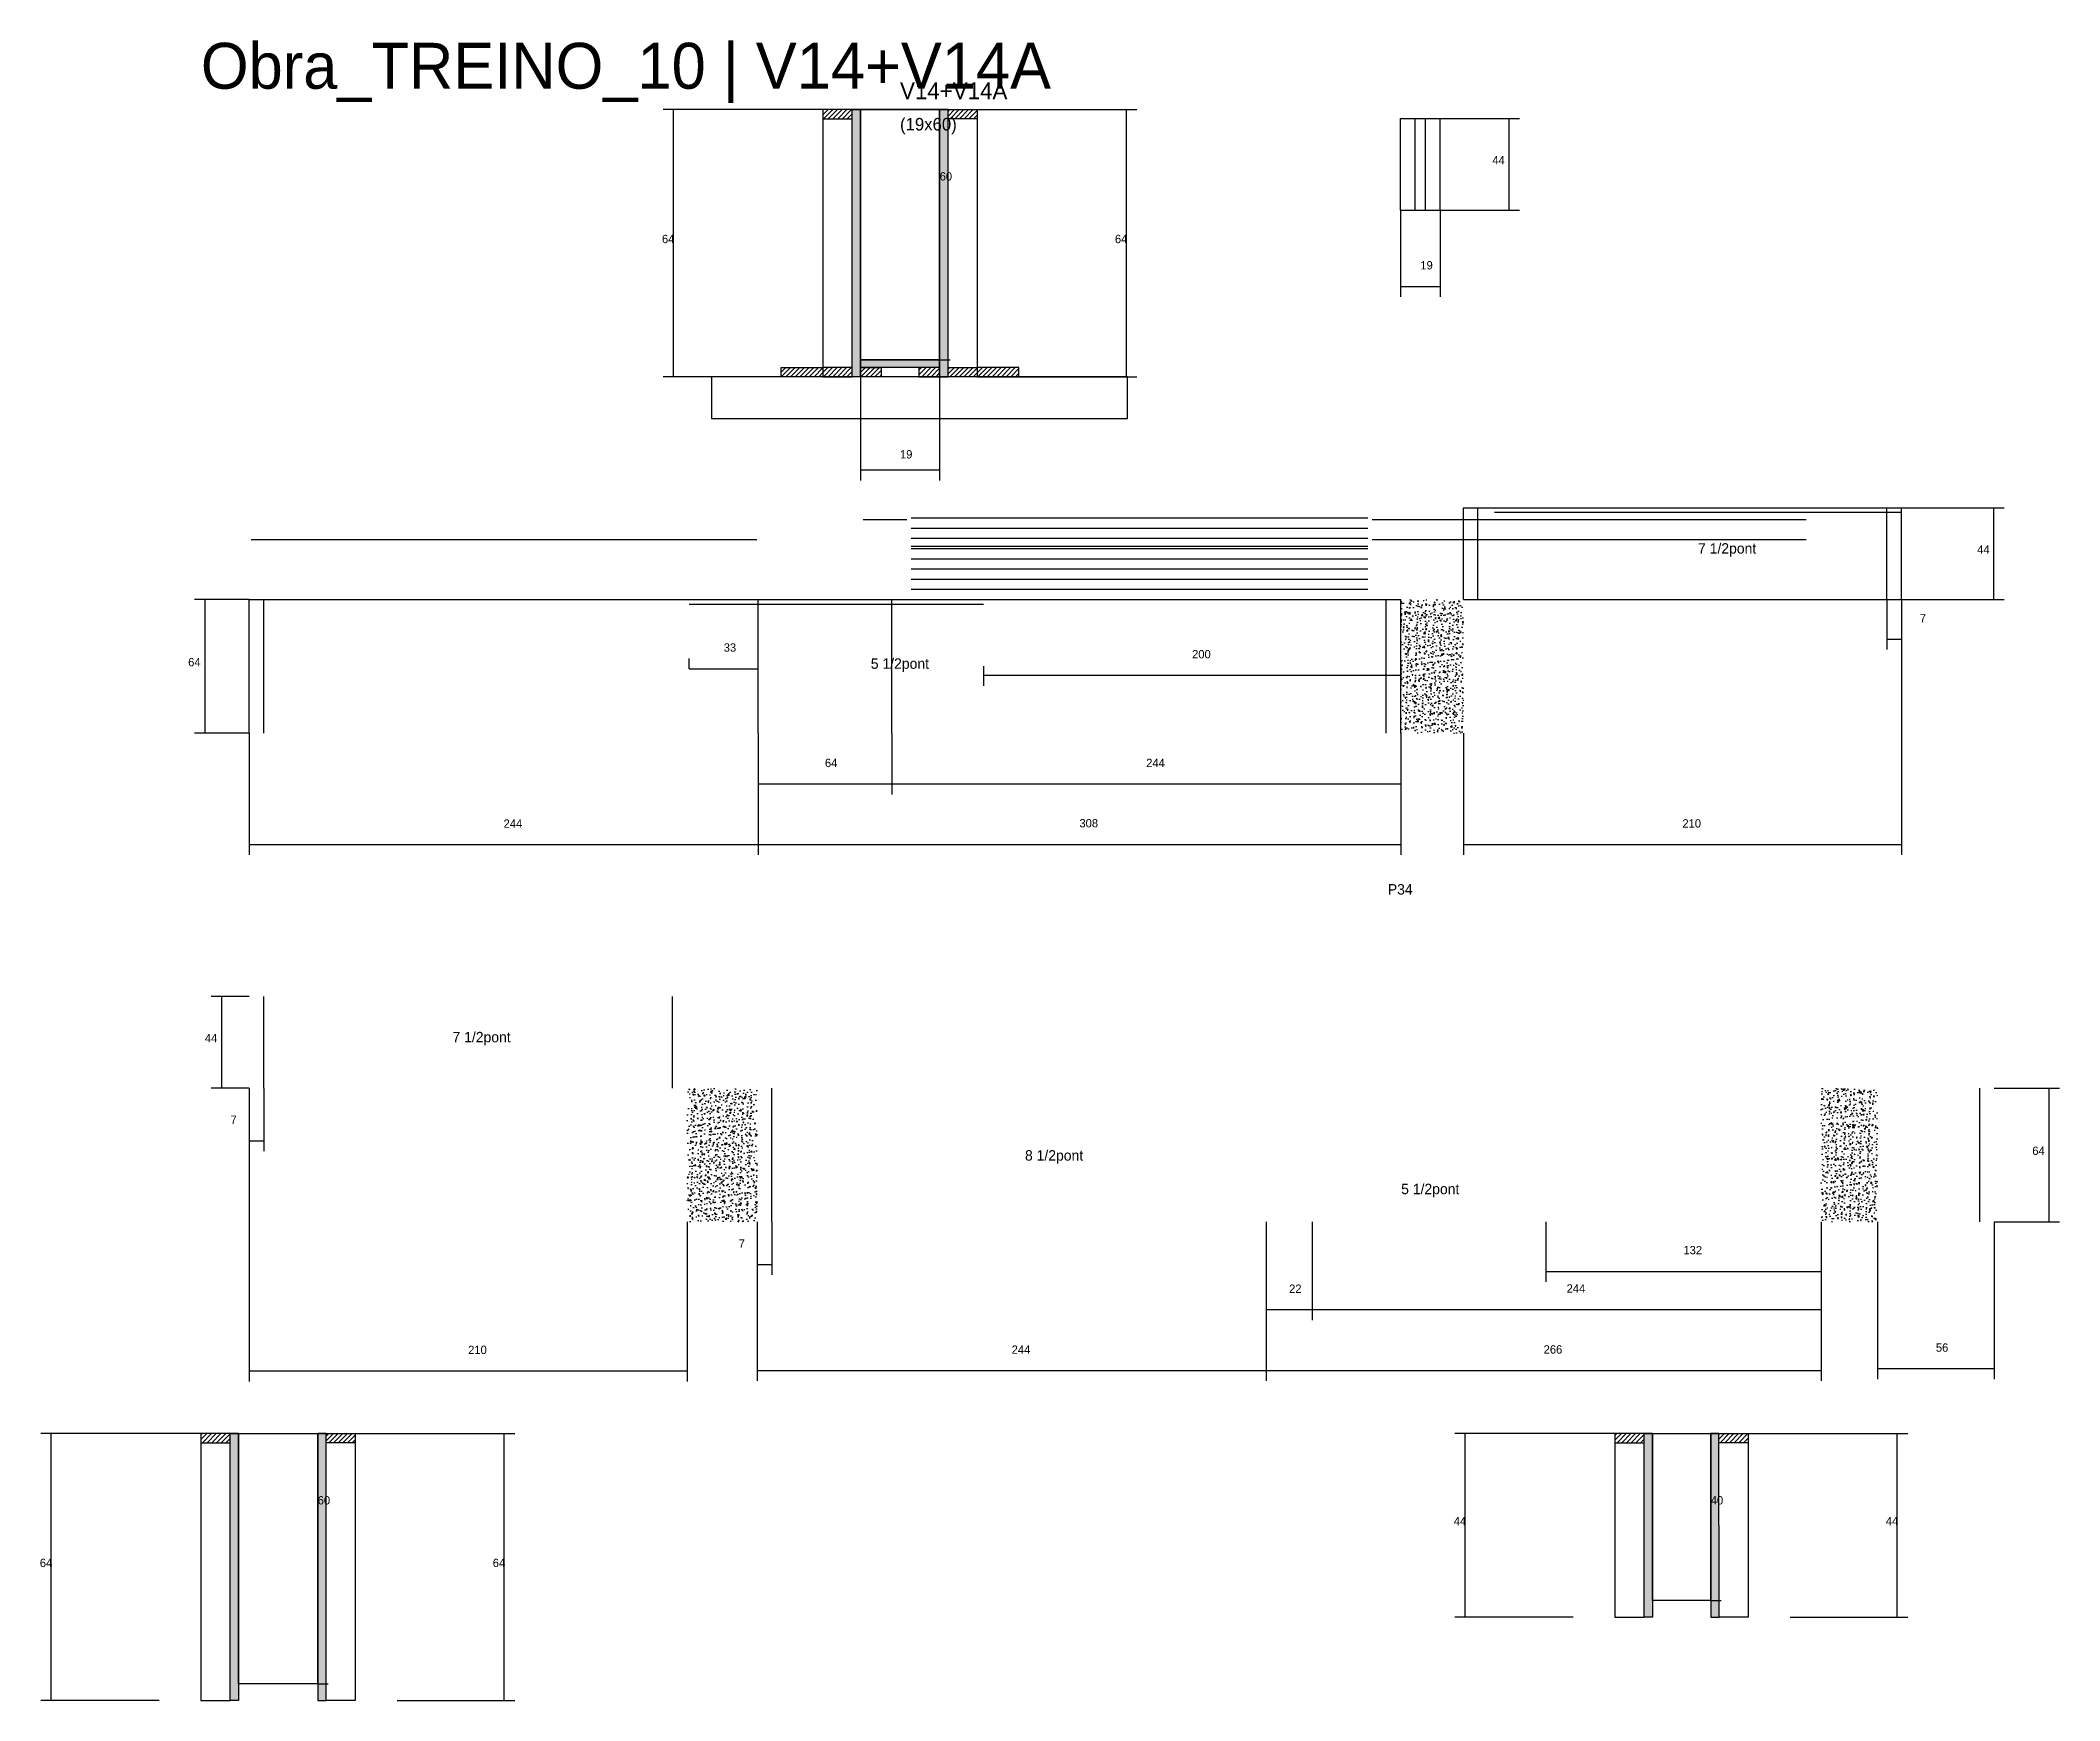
# Model space of a CAD drawing. Header units: metres. Extents: x -132 to 34800, y -36000 to 1848.
# Drawn here: x 5803 to 6771, y -17032 to -16237 of the extents above; entities that cross this region are included whole.
import ezdxf

# ---------------------------------------------------------------- set-up
doc = ezdxf.new("R2010")
doc.units = ezdxf.units.M
for name, color, linetype in [('CONCRETO', 251, 'Continuous'), ('COTA', 4, 'Continuous'), ('Cota Seção (2x)', 4, 'Continuous'), ('Hachura', 253, 'Continuous'), ('LABEL_ID', 3, 'Continuous'), ('Madeira', 126, 'Continuous'), ('NOMENCLATURA', 7, 'Continuous'), ('Painéis', 200, 'Continuous'), ('SARR_2.2x7', 40, 'Continuous'), ('Texto Seção', 7, 'Continuous')]:
    doc.layers.add(name, color=color, linetype=linetype)

msp = doc.modelspace()

# ---------------------------------------------------------------- texts
at = {"layer": 'COTA'}
for s, p in [('44', (6499, -16296.2)), ('64', (6101, -16334)), ('64', (6318.1, -16334)), ('19', (6464.5, -16346.6)), ('19', (6215.1, -16437.2)), ('44', (6731.4, -16482.8)), ('7', (6703.9, -16515.7)), ('64', (5873.9, -16536.8)), ('210', (6590.1, -16614.1)), ('44', (5881.9, -16717)), ('7', (5894.2, -16756.1)), ('7', (6137.8, -16815.4)), ('132', (6590.6, -16818.6)), ('22', (6401.6, -16837.1)), ('244', (6534.6, -16837)), ('210', (6008.1, -16866.4)), ('44', (6480.5, -16948.5)), ('44', (6687.6, -16948.5)), ('64', (5802.8, -16968.5)), ('64', (6019.9, -16968.5))]:
    msp.add_text(s, height=4, dxfattribs=at).set_placement(p)
at = {"layer": 'Cota Seção (2x)'}
for s, p in [('60', (6234.1, -16304)), ('33', (6130.6, -16529.8)), ('200', (6355.1, -16533)), ('64', (6179.1, -16585.1)), ('244', (6333.1, -16585.1)), ('244', (6025.1, -16614.2)), ('308', (6301.1, -16614)), ('64', (6757.8, -16771)), ('244', (6268.6, -16866.3)), ('266', (6523.6, -16866.2)), ('56', (6711.6, -16865.3)), ('60', (5936, -16938.5)), ('40', (6603.7, -16938.5))]:
    msp.add_text(s, height=4, dxfattribs=at).set_placement(p)
at = {"layer": 'LABEL_ID'}
msp.add_text('Obra_TREINO_10 | V14+V14A', height=22, dxfattribs=at).set_placement((5880, -16260))
at = {"layer": 'NOMENCLATURA'}
for s, p in [('7 1/2pont', (6597.6, -16482.8)), ('5 1/2pont', (6201.1, -16538)), ('P34', (6448.9, -16646.2)), ('7 1/2pont', (6000.6, -16717)), ('8 1/2pont', (6275, -16773.7)), ('5 1/2pont', (6455.3, -16789.8))]:
    msp.add_text(s, height=5, dxfattribs=at).set_placement(p)
at = {"layer": 'Texto Seção'}
for s, height, p in [('V14+V14A', 8, (6215.1, -16265)), ('(19x60)', 6, (6215.1, -16280))]:
    msp.add_text(s, height=height, dxfattribs=at).set_placement(p)

# ---------------------------------------------------------------- hatches: boundary and pattern name
at = {"layer": 'COTA'}
h = msp.add_hatch(dxfattribs=at)
h.set_pattern_fill('AR-CONC', scale=0.03)
h.paths.add_polyline_path([(6455.1, -16568.8), (6485.1, -16568.8), (6485.1, -16504.8), (6455.1, -16504.8)])
h = msp.add_hatch(dxfattribs=at)
h.set_pattern_fill('AR-CONC', scale=0.03)
h.paths.add_polyline_path([(6113.1, -16803), (6146.6, -16803), (6146.6, -16739), (6113.1, -16739)])
h = msp.add_hatch(dxfattribs=at)
h.set_pattern_fill('AR-CONC', scale=0.03)
h.paths.add_polyline_path([(6656.6, -16803), (6683.6, -16803), (6683.6, -16739), (6656.6, -16739)])
at = {"layer": 'Hachura'}
h = msp.add_hatch(dxfattribs=at)
h.set_pattern_fill('ANSI31', scale=0.5)
h.paths.add_polyline_path([(6192.1, -16274.4), (6192.1, -16270), (6192.1, -16270), (6178.1, -16270), (6178.1, -16270), (6178.1, -16274.4), (6178.1, -16274.4), (6192.1, -16274.4)])
h = msp.add_hatch(color=8, dxfattribs=at)
h.dxf.hatch_style = 1
h.paths.add_polyline_path([(6192.1, -16270), (6196.1, -16270), (6196.1, -16270), (6196.1, -16398), (6196.1, -16398), (6192.1, -16398), (6192.1, -16398), (6192.1, -16270)])
h = msp.add_hatch(color=8, dxfattribs=at)
h.dxf.hatch_style = 1
h.paths.add_polyline_path([(6238.1, -16270), (6234.1, -16270), (6234.1, -16270), (6234.1, -16398), (6234.1, -16398), (6238.1, -16398), (6238.1, -16398), (6238.1, -16270)])
h = msp.add_hatch(dxfattribs=at)
h.set_pattern_fill('ANSI31', scale=0.5)
h.paths.add_polyline_path([(6238.1, -16274.4), (6238.1, -16270), (6238.1, -16270), (6252.1, -16270), (6252.1, -16270), (6252.1, -16274.4), (6252.1, -16274.4), (6238.1, -16274.4)])
h = msp.add_hatch(dxfattribs=at)
h.set_pattern_fill('ANSI31', scale=0.5)
h.paths.add_polyline_path([(6158.1, -16398), (6158.1, -16393.6), (6158.1, -16393.6), (6178.1, -16393.6), (6178.1, -16393.6), (6178.1, -16398), (6178.1, -16398), (6158.1, -16398)])
h = msp.add_hatch(dxfattribs=at)
h.set_pattern_fill('ANSI31', scale=0.5)
h.paths.add_polyline_path([(6192.1, -16398), (6192.1, -16393.6), (6192.1, -16393.6), (6178.1, -16393.6), (6178.1, -16393.6), (6178.1, -16398), (6178.1, -16398), (6192.1, -16398)])
h = msp.add_hatch(color=8, dxfattribs=at)
h.dxf.hatch_style = 1
h.paths.add_polyline_path([(6196.1, -16393.6), (6196.1, -16390), (6196.1, -16390), (6234.1, -16390), (6234.1, -16390), (6234.1, -16393.6), (6234.1, -16393.6), (6196.1, -16393.6)])
h = msp.add_hatch(dxfattribs=at)
h.set_pattern_fill('ANSI31', scale=0.5)
h.paths.add_polyline_path([(6196.1, -16398), (6196.1, -16393.6), (6196.1, -16393.6), (6206.1, -16393.6), (6206.1, -16393.6), (6206.1, -16398), (6206.1, -16398), (6196.1, -16398)])
h = msp.add_hatch(dxfattribs=at)
h.set_pattern_fill('ANSI31', scale=0.5)
h.paths.add_polyline_path([(6234.1, -16398), (6234.1, -16393.6), (6234.1, -16393.6), (6224.1, -16393.6), (6224.1, -16393.6), (6224.1, -16398), (6224.1, -16398), (6234.1, -16398)])
h = msp.add_hatch(dxfattribs=at)
h.set_pattern_fill('ANSI31', scale=0.5)
h.paths.add_polyline_path([(6238.1, -16398), (6238.1, -16393.6), (6238.1, -16393.6), (6252.1, -16393.6), (6252.1, -16393.6), (6252.1, -16398), (6252.1, -16398), (6238.1, -16398)])
h = msp.add_hatch(dxfattribs=at)
h.set_pattern_fill('ANSI31', scale=0.5)
h.paths.add_polyline_path([(6272.1, -16398), (6272.1, -16393.6), (6272.1, -16393.6), (6252.1, -16393.6), (6252.1, -16393.6), (6252.1, -16398), (6252.1, -16398), (6272.1, -16398)])
h = msp.add_hatch(dxfattribs=at)
h.set_pattern_fill('ANSI31', scale=0.5)
h.paths.add_polyline_path([(5894, -16908.9), (5894, -16904.5), (5894, -16904.5), (5880, -16904.5), (5880, -16904.5), (5880, -16908.9), (5880, -16908.9), (5894, -16908.9)])
h = msp.add_hatch(color=8, dxfattribs=at)
h.dxf.hatch_style = 1
h.paths.add_polyline_path([(5894, -16904.5), (5898, -16904.5), (5898, -16904.5), (5898, -17032.5), (5898, -17032.5), (5894, -17032.5), (5894, -17032.5), (5894, -16904.5)])
h = msp.add_hatch(color=8, dxfattribs=at)
h.dxf.hatch_style = 1
h.paths.add_polyline_path([(5940, -16904.5), (5936, -16904.5), (5936, -16904.5), (5936, -17032.5), (5936, -17032.5), (5940, -17032.5), (5940, -17032.5), (5940, -16904.5)])
h = msp.add_hatch(dxfattribs=at)
h.set_pattern_fill('ANSI31', scale=0.5)
h.paths.add_polyline_path([(5940, -16908.9), (5940, -16904.5), (5940, -16904.5), (5954, -16904.5), (5954, -16904.5), (5954, -16908.9), (5954, -16908.9), (5940, -16908.9)])
h = msp.add_hatch(dxfattribs=at)
h.set_pattern_fill('ANSI31', scale=0.5)
h.paths.add_polyline_path([(6571.7, -16908.9), (6571.7, -16904.5), (6571.7, -16904.5), (6557.7, -16904.5), (6557.7, -16904.5), (6557.7, -16908.9), (6557.7, -16908.9), (6571.7, -16908.9)])
h = msp.add_hatch(color=8, dxfattribs=at)
h.dxf.hatch_style = 1
h.paths.add_polyline_path([(6571.7, -16904.5), (6575.7, -16904.5), (6575.7, -16904.5), (6575.7, -16992.5), (6575.7, -16992.5), (6571.7, -16992.5), (6571.7, -16992.5), (6571.7, -16904.5)])
h = msp.add_hatch(color=8, dxfattribs=at)
h.dxf.hatch_style = 1
h.paths.add_polyline_path([(6607.6, -16904.5), (6603.6, -16904.5), (6603.6, -16904.5), (6603.7, -16992.5), (6603.7, -16992.5), (6607.7, -16992.5), (6607.7, -16992.5), (6607.6, -16904.5)])
h = msp.add_hatch(dxfattribs=at)
h.set_pattern_fill('ANSI31', scale=0.5)
h.paths.add_polyline_path([(6607.6, -16908.9), (6607.6, -16904.5), (6607.6, -16904.5), (6621.6, -16904.5), (6621.6, -16904.5), (6621.6, -16908.9), (6621.6, -16908.9), (6607.6, -16908.9)])

# ---------------------------------------------------------------- linework, layer by layer
at = {"layer": 'CONCRETO'}
for points in [[(6196.1, -16270), (6196.1, -16270), (6196.1, -16270), (6196.1, -16270), (6234.1, -16270), (6234.1, -16270), (6234.1, -16270), (6234.1, -16390), (6196.1, -16390), (6196.1, -16270)], [(6196.1, -16390), (6234.1, -16390), (6234.1, -16270), (6196.1, -16270)], [(5898, -16904.5), (5898, -16904.5), (5898, -16904.5), (5898, -16904.5), (5936, -16904.5), (5936, -16904.5), (5936, -16904.5), (5936, -17024.5), (5898, -17024.5), (5898, -16904.5)], [(6575.7, -16904.5), (6575.7, -16904.5), (6575.7, -16904.5), (6575.7, -16904.5), (6603.7, -16904.5), (6603.7, -16904.5), (6603.7, -16904.5), (6603.7, -16984.5), (6575.7, -16984.5), (6575.7, -16904.5)]]:
    msp.add_lwpolyline(points, close=True, dxfattribs=at)
at = {"layer": 'COTA'}
for p, q in [((6196.1, -16270), (6101.5, -16270)), ((6106.5, -16398), (6106.5, -16270)), ((6252.1, -16270), (6328.6, -16270)), ((6323.6, -16398), (6323.6, -16270)), ((6474, -16274.2), (6512, -16274.2)), ((6507, -16318.2), (6507, -16274.2)), ((6455, -16318.2), (6455, -16359.7)), ((6474, -16318.2), (6512, -16318.2)), ((6474, -16318.2), (6474, -16359.7)), ((6455, -16354.7), (6474, -16354.7)), ((6196.1, -16393.6), (6196.1, -16447.7)), ((6234.1, -16393.6), (6234.1, -16447.7)), ((6158.1, -16398), (6101.5, -16398)), ((6272.1, -16398), (6328.6, -16398)), ((6196.1, -16442.7), (6234.1, -16442.7)), ((6695.1, -16460.8), (6744.4, -16460.8)), ((6739.4, -16504.8), (6739.4, -16460.8)), ((5903.1, -16504.8), (5877, -16504.8)), ((5882, -16568.8), (5882, -16504.8)), ((6688.1, -16504.8), (6688.1, -16528.8)), ((6695.1, -16504.8), (6695.1, -16627.2)), ((6695.1, -16504.8), (6695.1, -16528.8)), ((6695.1, -16504.8), (6744.4, -16504.8)), ((6688.1, -16523.8), (6695.1, -16523.8)), ((5903.1, -16568.8), (5877, -16568.8)), ((6485.1, -16568.8), (6485.1, -16627.2)), ((6485.1, -16622.2), (6695.1, -16622.2)), ((5903.1, -16695), (5885, -16695)), ((5890, -16739), (5890, -16695)), ((5903.1, -16739), (5885, -16739)), ((5903.1, -16739), (5903.1, -16879.5)), ((5903.1, -16739), (5903.1, -16769.2)), ((5910.1, -16739), (5910.1, -16769.2)), ((5903.1, -16764.2), (5910.1, -16764.2)), ((6113.1, -16803), (6113.1, -16879.5)), ((6146.6, -16803), (6146.6, -16828.5)), ((6153.6, -16803), (6153.6, -16828.5)), ((6390.6, -16803), (6390.6, -16850.1)), ((6412.6, -16803), (6412.6, -16850.1)), ((6412.6, -16803), (6412.6, -16850.1)), ((6524.6, -16803), (6524.6, -16831.8)), ((6656.6, -16803), (6656.6, -16831.8)), ((6656.6, -16803), (6656.6, -16850.1)), ((6146.6, -16823.5), (6153.6, -16823.5)), ((6524.6, -16826.8), (6656.6, -16826.8)), ((6390.6, -16845.1), (6412.6, -16845.1)), ((6412.6, -16845.1), (6656.6, -16845.1)), ((5903.1, -16874.5), (6113.1, -16874.5)), ((5898, -16904.5), (5803.3, -16904.5)), ((5808.3, -17032.5), (5808.3, -16904.5)), ((5954, -16904.5), (6030.4, -16904.5)), ((6025.4, -17032.5), (6025.4, -16904.5)), ((6575.7, -16904.5), (6481, -16904.5)), ((6486, -16992.5), (6486, -16904.5)), ((6621.6, -16904.5), (6698.1, -16904.5)), ((6693.1, -16992.5), (6693.1, -16904.5)), ((6537.7, -16992.5), (6481, -16992.5)), ((6641.7, -16992.5), (6698.1, -16992.5)), ((5860, -17032.5), (5803.3, -17032.5)), ((5974, -17032.5), (6030.4, -17032.5))]:
    msp.add_line(p, q, dxfattribs=at)
at = {"layer": 'Cota Seção (2x)'}
for p, q in [((6234.1, -16390), (6234.1, -16270)), ((6234.1, -16270), (6239.1, -16270)), ((6234.1, -16390), (6239.1, -16390)), ((6114.1, -16538), (6114.1, -16533)), ((6114.1, -16538), (6147.1, -16538)), ((6147.1, -16538), (6147.1, -16533)), ((6255.1, -16536.8), (6255.1, -16546.1)), ((6455.1, -16536.8), (6455.1, -16546.1)), ((6255.1, -16541.1), (6455.1, -16541.1)), ((5903.1, -16568.8), (5903.1, -16627.2)), ((6147.1, -16568.8), (6147.1, -16627.2)), ((6147.1, -16568.8), (6147.1, -16598.2)), ((6147.1, -16568.8), (6147.1, -16627.2)), ((6211.1, -16568.8), (6211.1, -16598.2)), ((6211.1, -16568.8), (6211.1, -16598.2)), ((6455.1, -16568.8), (6455.1, -16598.2)), ((6455.1, -16568.8), (6455.1, -16627.2)), ((6147.1, -16593.2), (6211.1, -16593.2)), ((6211.1, -16593.2), (6455.1, -16593.2)), ((5903.1, -16622.2), (6147.1, -16622.2)), ((6147.1, -16622.2), (6455.1, -16622.2)), ((6739.6, -16739), (6770.9, -16739)), ((6765.9, -16803), (6765.9, -16739)), ((6146.6, -16803), (6146.6, -16879.3)), ((6390.6, -16803), (6390.6, -16879.3)), ((6390.6, -16803), (6390.6, -16879.3)), ((6656.6, -16803), (6656.6, -16879.3)), ((6683.6, -16803), (6683.6, -16878.4)), ((6739.6, -16803), (6739.6, -16878.4)), ((6739.6, -16803), (6770.9, -16803)), ((6146.6, -16874.3), (6390.6, -16874.3)), ((6390.6, -16874.3), (6656.6, -16874.3)), ((6683.6, -16873.4), (6739.6, -16873.4)), ((5936, -17024.5), (5936, -16904.5)), ((5936, -16904.5), (5941, -16904.5)), ((6603.6, -16904.5), (6608.7, -16904.5)), ((6603.7, -16984.5), (6603.7, -16904.5)), ((6603.7, -16984.5), (6608.7, -16984.5)), ((5936, -17024.5), (5941, -17024.5))]:
    msp.add_line(p, q, dxfattribs=at)
at = {"layer": 'Madeira'}
for points in [[(6192.1, -16274.4), (6192.1, -16270), (6178.1, -16270), (6178.1, -16274.4)], [(6192.1, -16270), (6178.1, -16270), (6178.1, -16398), (6192.1, -16398)], [(6238.1, -16274.4), (6238.1, -16270), (6252.1, -16270), (6252.1, -16274.4)], [(6238.1, -16270), (6252.1, -16270), (6252.1, -16398), (6238.1, -16398)], [(6158.1, -16398), (6158.1, -16393.6), (6178.1, -16393.6), (6178.1, -16398)], [(6192.1, -16398), (6192.1, -16393.6), (6178.1, -16393.6), (6178.1, -16398)], [(6196.1, -16398), (6196.1, -16393.6), (6206.1, -16393.6), (6206.1, -16398)], [(6234.1, -16398), (6234.1, -16393.6), (6224.1, -16393.6), (6224.1, -16398)], [(6238.1, -16398), (6238.1, -16393.6), (6252.1, -16393.6), (6252.1, -16398)], [(6272.1, -16398), (6272.1, -16393.6), (6252.1, -16393.6), (6252.1, -16398)], [(6124.7, -16418), (6324.2, -16418), (6324.2, -16398), (6124.7, -16398)], [(5894, -16908.9), (5894, -16904.5), (5880, -16904.5), (5880, -16908.9)], [(5894, -16904.5), (5880, -16904.5), (5880, -17032.5), (5894, -17032.5)], [(5940, -16908.9), (5940, -16904.5), (5954, -16904.5), (5954, -16908.9)], [(5940, -16904.5), (5954, -16904.5), (5954, -17032.5), (5940, -17032.5)], [(6571.7, -16908.9), (6571.7, -16904.5), (6557.7, -16904.5), (6557.7, -16908.9)], [(6571.7, -16904.5), (6557.7, -16904.5), (6557.7, -16992.5), (6571.7, -16992.5)], [(6607.6, -16908.9), (6607.6, -16904.5), (6621.6, -16904.5), (6621.6, -16908.9)], [(6607.6, -16904.5), (6621.6, -16904.5), (6621.7, -16992.5), (6607.7, -16992.5)]]:
    msp.add_lwpolyline(points, close=True, dxfattribs=at)
at = {"layer": 'Painéis'}
for p, q in [((6196.1, -16398), (6196.1, -16270)), ((6234.1, -16398), (6234.1, -16270)), ((6455, -16274.2), (6474, -16274.2)), ((6455, -16318.2), (6455, -16274.2)), ((6474, -16318.2), (6474, -16274.2)), ((6455, -16318.2), (6474, -16318.2)), ((6196.1, -16390), (6234.1, -16390)), ((6196.1, -16393.6), (6196.1, -16390)), ((6234.1, -16393.6), (6234.1, -16390)), ((6485.1, -16460.8), (6695.1, -16460.8)), ((6485.1, -16504.8), (6485.1, -16460.8)), ((6695.1, -16504.8), (6695.1, -16460.8)), ((5903.1, -16504.8), (6455.1, -16504.8)), ((5903.1, -16568.8), (5903.1, -16504.8)), ((6147.1, -16568.8), (6147.1, -16504.8)), ((6211.1, -16568.8), (6211.1, -16504.8)), ((6455.1, -16568.8), (6455.1, -16504.8)), ((6485.1, -16504.8), (6695.1, -16504.8))]:
    msp.add_line(p, q, dxfattribs=at)
for points in [[(6192.1, -16270), (6196.1, -16270), (6196.1, -16398), (6192.1, -16398)], [(6238.1, -16270), (6234.1, -16270), (6234.1, -16398), (6238.1, -16398)], [(6196.1, -16393.6), (6196.1, -16390), (6234.1, -16390), (6234.1, -16393.6)], [(5894, -16904.5), (5898, -16904.5), (5898, -17032.5), (5894, -17032.5)], [(5940, -16904.5), (5936, -16904.5), (5936, -17032.5), (5940, -17032.5)], [(6571.7, -16904.5), (6575.7, -16904.5), (6575.7, -16992.5), (6571.7, -16992.5)], [(6607.6, -16904.5), (6603.6, -16904.5), (6603.7, -16992.5), (6607.7, -16992.5)]]:
    msp.add_lwpolyline(points, close=True, dxfattribs=at)
at = {"layer": 'SARR_2.2x7'}
for p, q in [((6462, -16318.2), (6462, -16274.2)), ((6467, -16318.2), (6467, -16274.2)), ((6492.1, -16504.8), (6492.1, -16460.8)), ((6688.1, -16504.8), (6688.1, -16460.8)), ((6197.4, -16466.37), (6218.4, -16466.37)), ((6220.4, -16465.69), (6439.4, -16465.69)), ((6220.4, -16470.58), (6439.4, -16470.58)), ((6441.4, -16466.37), (6649.4, -16466.37)), ((6500.1, -16463), (6695.1, -16463)), ((5904.1, -16475.97), (6146.4, -16475.97)), ((6220.4, -16475.47), (6439.4, -16475.47)), ((6220.4, -16479.18), (6439.4, -16479.18)), ((6220.4, -16480.36), (6439.4, -16480.36)), ((6441.4, -16475.97), (6649.4, -16475.97)), ((6220.4, -16485.24), (6439.4, -16485.24)), ((6220.4, -16490.13), (6439.4, -16490.13)), ((6220.4, -16495.02), (6439.4, -16495.02)), ((6220.4, -16499.91), (6439.4, -16499.91)), ((5910.1, -16568.8), (5910.1, -16504.8)), ((6114.1, -16507), (6147.1, -16507)), ((6147.1, -16507), (6255.1, -16507)), ((6448.1, -16568.8), (6448.1, -16504.8)), ((5910.1, -16739), (5910.1, -16695)), ((6106.1, -16739), (6106.1, -16695)), ((6153.6, -16803), (6153.6, -16739)), ((6732.6, -16803), (6732.6, -16739))]:
    msp.add_line(p, q, dxfattribs=at)

msp.set_redraw_order([(e.dxf.handle, doc.entitydb.next_handle()) for e in msp.query("TEXT MTEXT ATTDEF DIMENSION ARC_DIMENSION")])  # texts and dimensions are drawn at this point

doc.saveas('drawing.dxf')
